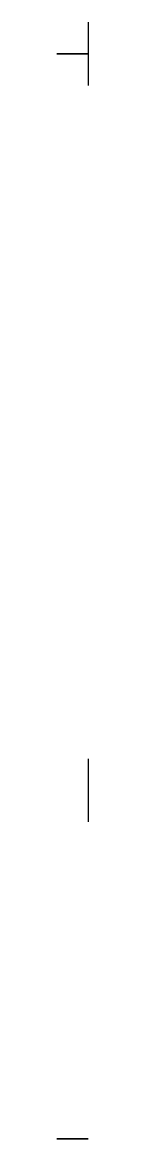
# Model space of a CAD drawing. Extents: x -12912 to 27386, y 1818 to 8189.
# Drawn here: x -139 to -115, y 3169 to 4010 of the extents above; entities that cross this region are included whole.
import ezdxf

# ---------------------------------------------------------------- set-up
doc = ezdxf.new("R2010")
doc.units = 0
doc.header["$MEASUREMENT"] = 0
doc.layers.get('0').update_dxf_attribs({"linetype": 'CONTINUOUS'})

msp = doc.modelspace()

# ---------------------------------------------------------------- linework, layer by layer
for p, q in [((-114.717, 4010.196), (-114.717, 3986.389)), ((-114.717, 4010.196), (-114.717, 3986.389)), ((-138.524, 3986.389), (-114.717, 3986.389)), ((-114.717, 3986.389), (-138.524, 3986.389)), ((-138.524, 3986.389), (-114.717, 3986.389)), ((-114.717, 3986.389), (-138.524, 3986.389)), ((-138.524, 3986.389), (-114.717, 3986.389)), ((-138.524, 3986.389), (-114.717, 3986.389)), ((-114.717, 3986.389), (-138.524, 3986.389)), ((-138.524, 3986.389), (-114.717, 3986.389)), ((-114.717, 3986.389), (-138.524, 3986.389)), ((-138.524, 3986.389), (-114.717, 3986.389)), ((-138.524, 3986.389), (-114.717, 3986.389)), ((-114.717, 3986.389), (-138.524, 3986.389)), ((-138.524, 3986.389), (-114.717, 3986.389)), ((-114.717, 3986.389), (-138.524, 3986.389)), ((-138.524, 3986.389), (-114.717, 3986.389)), ((-138.524, 3986.389), (-114.717, 3986.389)), ((-114.717, 3986.389), (-138.524, 3986.389)), ((-138.524, 3986.389), (-114.717, 3986.389)), ((-114.717, 3986.389), (-138.524, 3986.389)), ((-138.524, 3986.389), (-114.717, 3986.389)), ((-138.524, 3986.389), (-114.717, 3986.389)), ((-114.717, 3986.389), (-138.524, 3986.389)), ((-138.524, 3986.389), (-114.717, 3986.389)), ((-114.717, 3986.389), (-138.524, 3986.389)), ((-138.524, 3986.389), (-114.717, 3986.389)), ((-138.524, 3986.389), (-114.717, 3986.389)), ((-114.717, 3986.389), (-138.524, 3986.389)), ((-138.524, 3986.389), (-114.717, 3986.389)), ((-114.717, 3986.389), (-138.524, 3986.389)), ((-138.524, 3986.389), (-114.717, 3986.389)), ((-138.524, 3986.389), (-114.717, 3986.389)), ((-114.717, 3986.389), (-114.717, 3962.582)), ((-114.717, 3986.389), (-114.717, 3962.582)), ((-114.717, 3986.389), (-114.717, 3962.582)), ((-114.717, 3986.389), (-114.717, 3962.582)), ((-114.717, 3986.389), (-114.717, 3962.582)), ((-114.717, 3986.389), (-114.717, 3962.582)), ((-114.717, 3986.389), (-114.717, 3962.582)), ((-114.717, 3455.196), (-114.717, 3431.389)), ((-114.717, 3431.389), (-114.717, 3407.582)), ((-114.717, 3431.389), (-114.717, 3407.582)), ((-138.524, 3168.889), (-114.717, 3168.889)), ((-114.717, 3168.889), (-138.524, 3168.889)), ((-138.524, 3168.889), (-114.717, 3168.889)), ((-114.717, 3168.889), (-138.524, 3168.889)), ((-138.524, 3168.889), (-114.717, 3168.889)), ((-138.524, 3168.889), (-114.717, 3168.889)), ((-114.717, 3168.889), (-138.524, 3168.889)), ((-138.524, 3168.889), (-114.717, 3168.889)), ((-114.717, 3168.889), (-138.524, 3168.889)), ((-138.524, 3168.889), (-114.717, 3168.889)), ((-138.524, 3168.889), (-114.717, 3168.889)), ((-114.717, 3168.889), (-138.524, 3168.889)), ((-138.524, 3168.889), (-114.717, 3168.889)), ((-114.717, 3168.889), (-138.524, 3168.889)), ((-138.524, 3168.889), (-114.717, 3168.889)), ((-138.524, 3168.889), (-114.717, 3168.889))]:
    msp.add_line(p, q)

doc.saveas('drawing.dxf')
